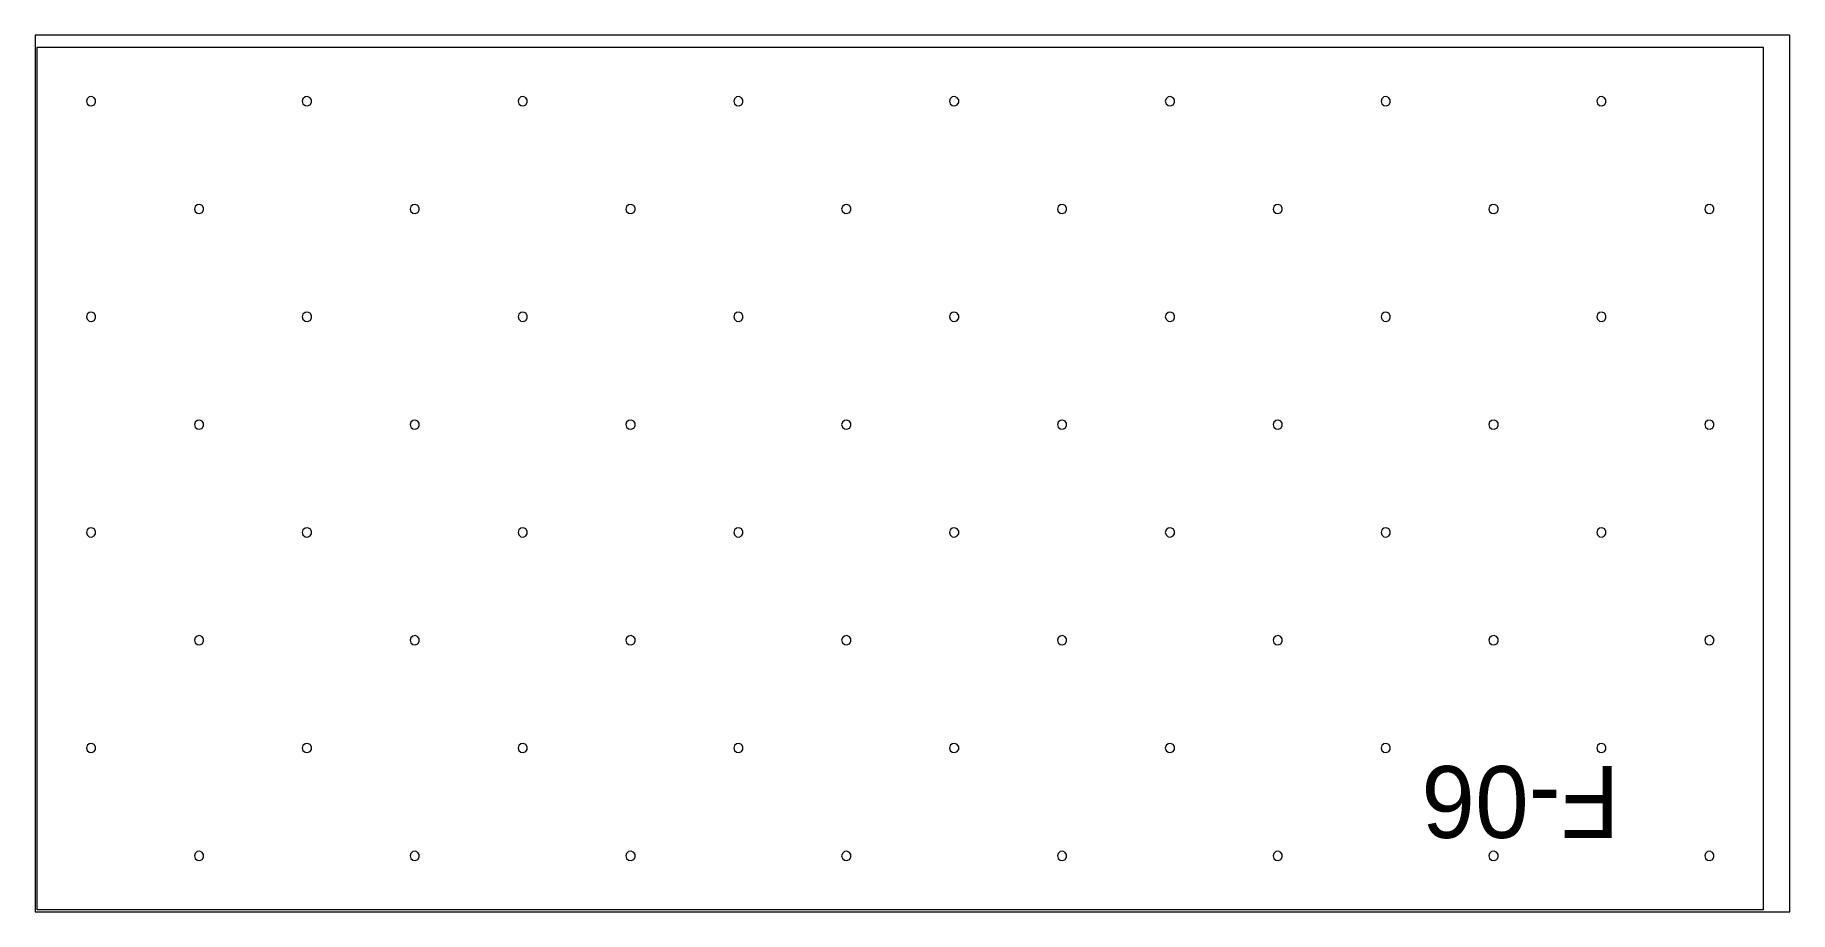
# Model space of a CAD drawing. Extents: x 0 to 287620, y 0 to 1220.
# Drawn here: x 20580 to 23020, y 0 to 1220 of the extents above; entities that cross this region are included whole.
import ezdxf

# ---------------------------------------------------------------- set-up
doc = ezdxf.new("R2010")
doc.units = 0
doc.header["$MEASUREMENT"] = 0
for name, color, linetype, lineweight in [('CUSTOM', 7, 'CONTINUOUS', 0), ('drilling', 7, 'CONTINUOUS', 0), ('FINAL', 7, 'CONTINUOUS', 0)]:
    doc.layers.add(name, color=color, linetype=linetype, lineweight=lineweight)

msp = doc.modelspace()

# ---------------------------------------------------------------- texts
at = {"layer": 'Final', "lineweight": 0}
msp.add_text('F-06', height=100, rotation=180, dxfattribs=at).set_placement((22783, 203))

# ---------------------------------------------------------------- linework, layer by layer
at = {"layer": 'CUSTOM', "lineweight": 0}
msp.add_lwpolyline([(20580, 0), (23020, 0), (23020, 1220), (20580, 1220)], close=True, dxfattribs=at)
at = {"layer": 'drilling', "lineweight": 0}
for points in [[(20651.5, 1128), (20652.5, 1124.5), (20655.3, 1122.1), (20658.9, 1121.6), (20662.3, 1123.1), (20664.2, 1126.2), (20664.2, 1129.8), (20662.3, 1132.9), (20658.9, 1134.4), (20655.3, 1133.9), (20652.5, 1131.5)], [(20951.5, 1128), (20952.5, 1124.5), (20955.3, 1122.1), (20958.9, 1121.6), (20962.3, 1123.1), (20964.2, 1126.2), (20964.2, 1129.8), (20962.3, 1132.9), (20958.9, 1134.4), (20955.3, 1133.9), (20952.5, 1131.5)], [(21251.5, 1128), (21252.5, 1124.5), (21255.3, 1122.1), (21258.9, 1121.6), (21262.3, 1123.1), (21264.2, 1126.2), (21264.2, 1129.8), (21262.3, 1132.9), (21258.9, 1134.4), (21255.3, 1133.9), (21252.5, 1131.5)], [(21551.5, 1128), (21552.5, 1124.5), (21555.3, 1122.1), (21558.9, 1121.6), (21562.3, 1123.1), (21564.2, 1126.2), (21564.2, 1129.8), (21562.3, 1132.9), (21558.9, 1134.4), (21555.3, 1133.9), (21552.5, 1131.5)], [(21851.5, 1128), (21852.5, 1124.5), (21855.3, 1122.1), (21858.9, 1121.6), (21862.3, 1123.1), (21864.2, 1126.2), (21864.2, 1129.8), (21862.3, 1132.9), (21858.9, 1134.4), (21855.3, 1133.9), (21852.5, 1131.5)], [(22151.5, 1128), (22152.5, 1124.5), (22155.3, 1122.1), (22158.9, 1121.6), (22162.3, 1123.1), (22164.2, 1126.2), (22164.2, 1129.8), (22162.3, 1132.9), (22158.9, 1134.4), (22155.3, 1133.9), (22152.5, 1131.5)], [(22451.5, 1128), (22452.5, 1124.5), (22455.3, 1122.1), (22458.9, 1121.6), (22462.3, 1123.1), (22464.2, 1126.2), (22464.2, 1129.8), (22462.3, 1132.9), (22458.9, 1134.4), (22455.3, 1133.9), (22452.5, 1131.5)], [(22751.5, 1128), (22752.5, 1124.5), (22755.3, 1122.1), (22758.9, 1121.6), (22762.3, 1123.1), (22764.2, 1126.2), (22764.2, 1129.8), (22762.3, 1132.9), (22758.9, 1134.4), (22755.3, 1133.9), (22752.5, 1131.5)], [(20801.5, 978), (20802.5, 974.5), (20805.3, 972.1), (20808.9, 971.6), (20812.3, 973.1), (20814.2, 976.2), (20814.2, 979.8), (20812.3, 982.9), (20808.9, 984.4), (20805.3, 983.9), (20802.5, 981.5)], [(21101.5, 978), (21102.5, 974.5), (21105.3, 972.1), (21108.9, 971.6), (21112.3, 973.1), (21114.2, 976.2), (21114.2, 979.8), (21112.3, 982.9), (21108.9, 984.4), (21105.3, 983.9), (21102.5, 981.5)], [(21401.5, 978), (21402.5, 974.5), (21405.3, 972.1), (21408.9, 971.6), (21412.3, 973.1), (21414.2, 976.2), (21414.2, 979.8), (21412.3, 982.9), (21408.9, 984.4), (21405.3, 983.9), (21402.5, 981.5)], [(21701.5, 978), (21702.5, 974.5), (21705.3, 972.1), (21708.9, 971.6), (21712.3, 973.1), (21714.2, 976.2), (21714.2, 979.8), (21712.3, 982.9), (21708.9, 984.4), (21705.3, 983.9), (21702.5, 981.5)], [(22001.5, 978), (22002.5, 974.5), (22005.3, 972.1), (22008.9, 971.6), (22012.3, 973.1), (22014.2, 976.2), (22014.2, 979.8), (22012.3, 982.9), (22008.9, 984.4), (22005.3, 983.9), (22002.5, 981.5)], [(22301.5, 978), (22302.5, 974.5), (22305.3, 972.1), (22308.9, 971.6), (22312.3, 973.1), (22314.2, 976.2), (22314.2, 979.8), (22312.3, 982.9), (22308.9, 984.4), (22305.3, 983.9), (22302.5, 981.5)], [(22601.5, 978), (22602.5, 974.5), (22605.3, 972.1), (22608.9, 971.6), (22612.3, 973.1), (22614.2, 976.2), (22614.2, 979.8), (22612.3, 982.9), (22608.9, 984.4), (22605.3, 983.9), (22602.5, 981.5)], [(22901.5, 978), (22902.5, 974.5), (22905.3, 972.1), (22908.9, 971.6), (22912.3, 973.1), (22914.2, 976.2), (22914.2, 979.8), (22912.3, 982.9), (22908.9, 984.4), (22905.3, 983.9), (22902.5, 981.5)], [(20651.5, 828), (20652.5, 824.5), (20655.3, 822.1), (20658.9, 821.6), (20662.3, 823.1), (20664.2, 826.2), (20664.2, 829.8), (20662.3, 832.9), (20658.9, 834.4), (20655.3, 833.9), (20652.5, 831.5)], [(20951.5, 828), (20952.5, 824.5), (20955.3, 822.1), (20958.9, 821.6), (20962.3, 823.1), (20964.2, 826.2), (20964.2, 829.8), (20962.3, 832.9), (20958.9, 834.4), (20955.3, 833.9), (20952.5, 831.5)], [(21251.5, 828), (21252.5, 824.5), (21255.3, 822.1), (21258.9, 821.6), (21262.3, 823.1), (21264.2, 826.2), (21264.2, 829.8), (21262.3, 832.9), (21258.9, 834.4), (21255.3, 833.9), (21252.5, 831.5)], [(21551.5, 828), (21552.5, 824.5), (21555.3, 822.1), (21558.9, 821.6), (21562.3, 823.1), (21564.2, 826.2), (21564.2, 829.8), (21562.3, 832.9), (21558.9, 834.4), (21555.3, 833.9), (21552.5, 831.5)], [(21851.5, 828), (21852.5, 824.5), (21855.3, 822.1), (21858.9, 821.6), (21862.3, 823.1), (21864.2, 826.2), (21864.2, 829.8), (21862.3, 832.9), (21858.9, 834.4), (21855.3, 833.9), (21852.5, 831.5)], [(22151.5, 828), (22152.5, 824.5), (22155.3, 822.1), (22158.9, 821.6), (22162.3, 823.1), (22164.2, 826.2), (22164.2, 829.8), (22162.3, 832.9), (22158.9, 834.4), (22155.3, 833.9), (22152.5, 831.5)], [(22451.5, 828), (22452.5, 824.5), (22455.3, 822.1), (22458.9, 821.6), (22462.3, 823.1), (22464.2, 826.2), (22464.2, 829.8), (22462.3, 832.9), (22458.9, 834.4), (22455.3, 833.9), (22452.5, 831.5)], [(22751.5, 828), (22752.5, 824.5), (22755.3, 822.1), (22758.9, 821.6), (22762.3, 823.1), (22764.2, 826.2), (22764.2, 829.8), (22762.3, 832.9), (22758.9, 834.4), (22755.3, 833.9), (22752.5, 831.5)], [(20801.5, 678), (20802.5, 674.5), (20805.3, 672.1), (20808.9, 671.6), (20812.3, 673.1), (20814.2, 676.2), (20814.2, 679.8), (20812.3, 682.9), (20808.9, 684.4), (20805.3, 683.9), (20802.5, 681.5)], [(21101.5, 678), (21102.5, 674.5), (21105.3, 672.1), (21108.9, 671.6), (21112.3, 673.1), (21114.2, 676.2), (21114.2, 679.8), (21112.3, 682.9), (21108.9, 684.4), (21105.3, 683.9), (21102.5, 681.5)], [(21401.5, 678), (21402.5, 674.5), (21405.3, 672.1), (21408.9, 671.6), (21412.3, 673.1), (21414.2, 676.2), (21414.2, 679.8), (21412.3, 682.9), (21408.9, 684.4), (21405.3, 683.9), (21402.5, 681.5)], [(21701.5, 678), (21702.5, 674.5), (21705.3, 672.1), (21708.9, 671.6), (21712.3, 673.1), (21714.2, 676.2), (21714.2, 679.8), (21712.3, 682.9), (21708.9, 684.4), (21705.3, 683.9), (21702.5, 681.5)], [(22001.5, 678), (22002.5, 674.5), (22005.3, 672.1), (22008.9, 671.6), (22012.3, 673.1), (22014.2, 676.2), (22014.2, 679.8), (22012.3, 682.9), (22008.9, 684.4), (22005.3, 683.9), (22002.5, 681.5)], [(22301.5, 678), (22302.5, 674.5), (22305.3, 672.1), (22308.9, 671.6), (22312.3, 673.1), (22314.2, 676.2), (22314.2, 679.8), (22312.3, 682.9), (22308.9, 684.4), (22305.3, 683.9), (22302.5, 681.5)], [(22601.5, 678), (22602.5, 674.5), (22605.3, 672.1), (22608.9, 671.6), (22612.3, 673.1), (22614.2, 676.2), (22614.2, 679.8), (22612.3, 682.9), (22608.9, 684.4), (22605.3, 683.9), (22602.5, 681.5)], [(22901.5, 678), (22902.5, 674.5), (22905.3, 672.1), (22908.9, 671.6), (22912.3, 673.1), (22914.2, 676.2), (22914.2, 679.8), (22912.3, 682.9), (22908.9, 684.4), (22905.3, 683.9), (22902.5, 681.5)], [(20651.5, 528), (20652.5, 524.5), (20655.3, 522.1), (20658.9, 521.6), (20662.3, 523.1), (20664.2, 526.2), (20664.2, 529.8), (20662.3, 532.9), (20658.9, 534.4), (20655.3, 533.9), (20652.5, 531.5)], [(20951.5, 528), (20952.5, 524.5), (20955.3, 522.1), (20958.9, 521.6), (20962.3, 523.1), (20964.2, 526.2), (20964.2, 529.8), (20962.3, 532.9), (20958.9, 534.4), (20955.3, 533.9), (20952.5, 531.5)], [(21251.5, 528), (21252.5, 524.5), (21255.3, 522.1), (21258.9, 521.6), (21262.3, 523.1), (21264.2, 526.2), (21264.2, 529.8), (21262.3, 532.9), (21258.9, 534.4), (21255.3, 533.9), (21252.5, 531.5)], [(21551.5, 528), (21552.5, 524.5), (21555.3, 522.1), (21558.9, 521.6), (21562.3, 523.1), (21564.2, 526.2), (21564.2, 529.8), (21562.3, 532.9), (21558.9, 534.4), (21555.3, 533.9), (21552.5, 531.5)], [(21851.5, 528), (21852.5, 524.5), (21855.3, 522.1), (21858.9, 521.6), (21862.3, 523.1), (21864.2, 526.2), (21864.2, 529.8), (21862.3, 532.9), (21858.9, 534.4), (21855.3, 533.9), (21852.5, 531.5)], [(22151.5, 528), (22152.5, 524.5), (22155.3, 522.1), (22158.9, 521.6), (22162.3, 523.1), (22164.2, 526.2), (22164.2, 529.8), (22162.3, 532.9), (22158.9, 534.4), (22155.3, 533.9), (22152.5, 531.5)], [(22451.5, 528), (22452.5, 524.5), (22455.3, 522.1), (22458.9, 521.6), (22462.3, 523.1), (22464.2, 526.2), (22464.2, 529.8), (22462.3, 532.9), (22458.9, 534.4), (22455.3, 533.9), (22452.5, 531.5)], [(22751.5, 528), (22752.5, 524.5), (22755.3, 522.1), (22758.9, 521.6), (22762.3, 523.1), (22764.2, 526.2), (22764.2, 529.8), (22762.3, 532.9), (22758.9, 534.4), (22755.3, 533.9), (22752.5, 531.5)], [(20801.5, 378), (20802.5, 374.5), (20805.3, 372.1), (20808.9, 371.6), (20812.3, 373.1), (20814.2, 376.2), (20814.2, 379.8), (20812.3, 382.9), (20808.9, 384.4), (20805.3, 383.9), (20802.5, 381.5)], [(21101.5, 378), (21102.5, 374.5), (21105.3, 372.1), (21108.9, 371.6), (21112.3, 373.1), (21114.2, 376.2), (21114.2, 379.8), (21112.3, 382.9), (21108.9, 384.4), (21105.3, 383.9), (21102.5, 381.5)], [(21401.5, 378), (21402.5, 374.5), (21405.3, 372.1), (21408.9, 371.6), (21412.3, 373.1), (21414.2, 376.2), (21414.2, 379.8), (21412.3, 382.9), (21408.9, 384.4), (21405.3, 383.9), (21402.5, 381.5)], [(21701.5, 378), (21702.5, 374.5), (21705.3, 372.1), (21708.9, 371.6), (21712.3, 373.1), (21714.2, 376.2), (21714.2, 379.8), (21712.3, 382.9), (21708.9, 384.4), (21705.3, 383.9), (21702.5, 381.5)], [(22001.5, 378), (22002.5, 374.5), (22005.3, 372.1), (22008.9, 371.6), (22012.3, 373.1), (22014.2, 376.2), (22014.2, 379.8), (22012.3, 382.9), (22008.9, 384.4), (22005.3, 383.9), (22002.5, 381.5)], [(22301.5, 378), (22302.5, 374.5), (22305.3, 372.1), (22308.9, 371.6), (22312.3, 373.1), (22314.2, 376.2), (22314.2, 379.8), (22312.3, 382.9), (22308.9, 384.4), (22305.3, 383.9), (22302.5, 381.5)], [(22601.5, 378), (22602.5, 374.5), (22605.3, 372.1), (22608.9, 371.6), (22612.3, 373.1), (22614.2, 376.2), (22614.2, 379.8), (22612.3, 382.9), (22608.9, 384.4), (22605.3, 383.9), (22602.5, 381.5)], [(22901.5, 378), (22902.5, 374.5), (22905.3, 372.1), (22908.9, 371.6), (22912.3, 373.1), (22914.2, 376.2), (22914.2, 379.8), (22912.3, 382.9), (22908.9, 384.4), (22905.3, 383.9), (22902.5, 381.5)], [(20651.5, 228), (20652.5, 224.5), (20655.3, 222.1), (20658.9, 221.6), (20662.3, 223.1), (20664.2, 226.2), (20664.2, 229.8), (20662.3, 232.9), (20658.9, 234.4), (20655.3, 233.9), (20652.5, 231.5)], [(20951.5, 228), (20952.5, 224.5), (20955.3, 222.1), (20958.9, 221.6), (20962.3, 223.1), (20964.2, 226.2), (20964.2, 229.8), (20962.3, 232.9), (20958.9, 234.4), (20955.3, 233.9), (20952.5, 231.5)], [(21251.5, 228), (21252.5, 224.5), (21255.3, 222.1), (21258.9, 221.6), (21262.3, 223.1), (21264.2, 226.2), (21264.2, 229.8), (21262.3, 232.9), (21258.9, 234.4), (21255.3, 233.9), (21252.5, 231.5)], [(21551.5, 228), (21552.5, 224.5), (21555.3, 222.1), (21558.9, 221.6), (21562.3, 223.1), (21564.2, 226.2), (21564.2, 229.8), (21562.3, 232.9), (21558.9, 234.4), (21555.3, 233.9), (21552.5, 231.5)], [(21851.5, 228), (21852.5, 224.5), (21855.3, 222.1), (21858.9, 221.6), (21862.3, 223.1), (21864.2, 226.2), (21864.2, 229.8), (21862.3, 232.9), (21858.9, 234.4), (21855.3, 233.9), (21852.5, 231.5)], [(22151.5, 228), (22152.5, 224.5), (22155.3, 222.1), (22158.9, 221.6), (22162.3, 223.1), (22164.2, 226.2), (22164.2, 229.8), (22162.3, 232.9), (22158.9, 234.4), (22155.3, 233.9), (22152.5, 231.5)], [(22451.5, 228), (22452.5, 224.5), (22455.3, 222.1), (22458.9, 221.6), (22462.3, 223.1), (22464.2, 226.2), (22464.2, 229.8), (22462.3, 232.9), (22458.9, 234.4), (22455.3, 233.9), (22452.5, 231.5)], [(22751.5, 228), (22752.5, 224.5), (22755.3, 222.1), (22758.9, 221.6), (22762.3, 223.1), (22764.2, 226.2), (22764.2, 229.8), (22762.3, 232.9), (22758.9, 234.4), (22755.3, 233.9), (22752.5, 231.5)], [(20801.5, 78), (20802.5, 74.5), (20805.3, 72.1), (20808.9, 71.6), (20812.3, 73.1), (20814.2, 76.2), (20814.2, 79.8), (20812.3, 82.9), (20808.9, 84.4), (20805.3, 83.9), (20802.5, 81.5)], [(21101.5, 78), (21102.5, 74.5), (21105.3, 72.1), (21108.9, 71.6), (21112.3, 73.1), (21114.2, 76.2), (21114.2, 79.8), (21112.3, 82.9), (21108.9, 84.4), (21105.3, 83.9), (21102.5, 81.5)], [(21401.5, 78), (21402.5, 74.5), (21405.3, 72.1), (21408.9, 71.6), (21412.3, 73.1), (21414.2, 76.2), (21414.2, 79.8), (21412.3, 82.9), (21408.9, 84.4), (21405.3, 83.9), (21402.5, 81.5)], [(21701.5, 78), (21702.5, 74.5), (21705.3, 72.1), (21708.9, 71.6), (21712.3, 73.1), (21714.2, 76.2), (21714.2, 79.8), (21712.3, 82.9), (21708.9, 84.4), (21705.3, 83.9), (21702.5, 81.5)], [(22001.5, 78), (22002.5, 74.5), (22005.3, 72.1), (22008.9, 71.6), (22012.3, 73.1), (22014.2, 76.2), (22014.2, 79.8), (22012.3, 82.9), (22008.9, 84.4), (22005.3, 83.9), (22002.5, 81.5)], [(22301.5, 78), (22302.5, 74.5), (22305.3, 72.1), (22308.9, 71.6), (22312.3, 73.1), (22314.2, 76.2), (22314.2, 79.8), (22312.3, 82.9), (22308.9, 84.4), (22305.3, 83.9), (22302.5, 81.5)], [(22601.5, 78), (22602.5, 74.5), (22605.3, 72.1), (22608.9, 71.6), (22612.3, 73.1), (22614.2, 76.2), (22614.2, 79.8), (22612.3, 82.9), (22608.9, 84.4), (22605.3, 83.9), (22602.5, 81.5)], [(22901.5, 78), (22902.5, 74.5), (22905.3, 72.1), (22908.9, 71.6), (22912.3, 73.1), (22914.2, 76.2), (22914.2, 79.8), (22912.3, 82.9), (22908.9, 84.4), (22905.3, 83.9), (22902.5, 81.5)]]:
    msp.add_lwpolyline(points, close=True, dxfattribs=at)
at = {"layer": 'Final', "lineweight": 0}
msp.add_lwpolyline([(22983, 3), (20583, 3), (20583, 1203), (22983, 1203)], close=True, dxfattribs=at)

msp.set_redraw_order([(e.dxf.handle, doc.entitydb.next_handle()) for e in msp.query("TEXT MTEXT ATTDEF DIMENSION ARC_DIMENSION")])  # texts and dimensions are drawn at this point

doc.saveas('drawing.dxf')
